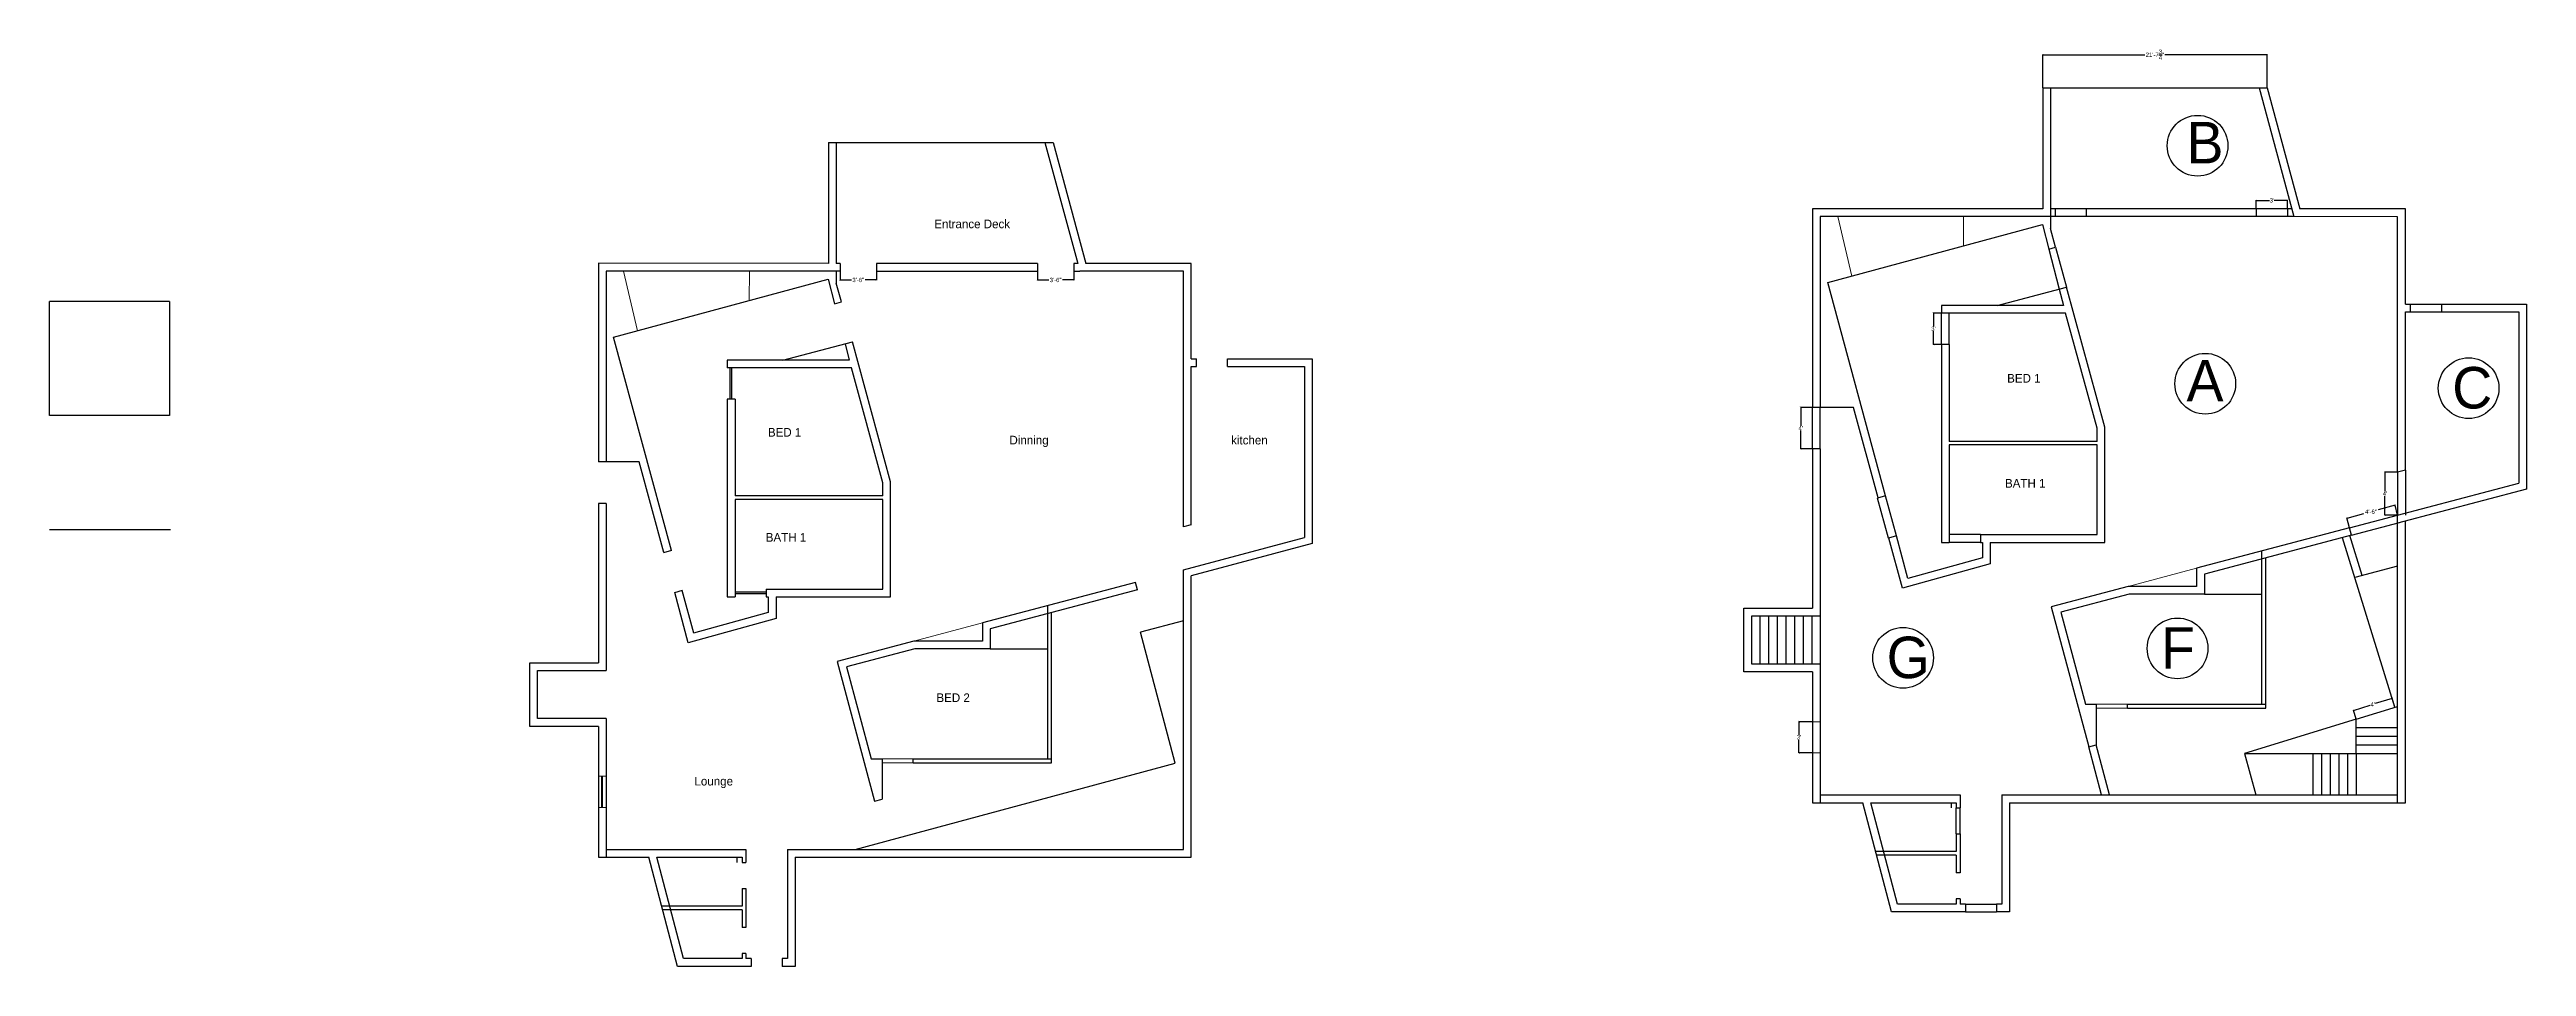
# Model space of a CAD drawing. Header units: inches. Extents: x -21847 to -712, y -8920 to 1030.
# Drawn here: x -5393 to -2527, y -1615 to -554 of the extents above; entities that cross this region are included whole.
import ezdxf

# ---------------------------------------------------------------- set-up
doc = ezdxf.new("R2010")
doc.units = ezdxf.units.IN
doc.header["$LTSCALE"] = 0.005
doc.header["$MEASUREMENT"] = 0
doc.header["$PDMODE"] = 67
doc.header["$PDSIZE"] = -1
doc.layers.add('3DJORDAN', color=100, linetype='Continuous', lineweight=13)
doc.layers.add('DIMENIONS-1', color=7, linetype='Continuous')
doc.layers.add('TEXT-1', color=3, linetype='Continuous')
doc.styles.add('COMIC SANS MS', font='comic.ttf', dxfattribs={"height": 5})
doc.dimstyles.new('COMIC SANS MS', dxfattribs={"dimtxt": 5, "dimasz": 2, "dimexe": 0.18, "dimexo": 0.0625, "dimgap": 0.09, "dimtad": 0, "dimtih": 1, "dimtoh": 1, "dimdec": 3, "dimzin": 0, "dimdsep": 46, "dimlunit": 4, "dimtxsty": 'COMIC SANS MS', "dimblk": 'ARCHTICK', "dimcen": 0.09, "dimclrd": 13, "dimclre": 13, "dimclrt": 3, "dimadec": 0, "dimazin": 0, "dimtfac": 1, "dimtdec": 3, "dimtofl": 0, "dimtmove": 0, "dimatfit": 3, "dimfxl": 1, "dimtolj": 1, "dimtzin": 0, "dimarcsym": 0})

msp = doc.modelspace()

# ---------------------------------------------------------------- texts
at = {"layer": 'TEXT-1', "attachment_point": 1, "style": 'COMIC SANS MS'}
for s, width, gutter_width, insert, char_height in [('B', 1495.37256, 240, (-2920.4661, -637.8978), 48), ('Entrance Deck', 85, 50, (-4369.5, -750.9517), 10), ('A', 1495.37256, 240, (-2920.4661, -913.1802), 48), ('BED 1', 85, 50, (-3128, -929.4709), 10), ('C', 1495.37256, 240, (-2613.0078, -921.4214), 48), ('BED 1', 85, 50, (-4562, -991.9709), 10), ('Dinning', 85, 50, (-4282.5, -1001), 10), ('kitchen', 85, 50, (-4026, -1001), 10), ('BATH 1', 85, 50, (-3130.5, -1051), 10), ('BATH 1', 85, 50, (-4564.5, -1113.5), 10), ('F', 1495.37256, 240, (-2949.8746, -1222.3763), 48), ('G', 1495.37256, 240, (-3267.4675, -1233.3457), 48), ('BED 2', 85, 50, (-4367, -1298.9709), 10), ('Lounge', 85, 50, (-4647, -1395.5), 10)]:
    msp.add_mtext_dynamic_manual_height_columns(s, width=width, gutter_width=gutter_width, heights=[0], dxfattribs=dict(at, insert=insert, char_height=char_height))

# ---------------------------------------------------------------- blocks, each defined once
blk = doc.blocks.new('_ArchTick')
at = {"color": 0, "linetype": 'ByBlock', "const_width": 0.15}
blk.add_lwpolyline([(-0.5, -0.5), (0.5, 0.5)], dxfattribs=at)
blk = doc.blocks.new('*D18')
at = {"layer": 'Defpoints', "color": 0, "transparency": 16777216}
for p in [(-4250.1, -810.7), (-4208.1, -810.7), (-4208.1, -820.8)]:
    blk.add_point(p, dxfattribs=at)
at = {"layer": 'DIMENIONS-1', "color": 13, "lineweight": -2, "transparency": 16777216}
for p, q in [((-4250.1, -810.7), (-4250.1, -821)), ((-4250.1, -820.8), (-4237.1, -820.8)), ((-4208.1, -820.8), (-4221, -820.8)), ((-4208.1, -810.7), (-4208.1, -821))]:
    blk.add_line(p, q, dxfattribs=at)
at = {"layer": 'DIMENIONS-1', "color": 13, "lineweight": -2, "transparency": 16777216, "xscale": 2, "yscale": 2, "zscale": 2, "rotation": 180}
blk.add_blockref('_ArchTick', (-4250.1, -820.8), dxfattribs=at)
at = {"layer": 'DIMENIONS-1', "color": 13, "lineweight": -2, "transparency": 16777216, "xscale": 2, "yscale": 2, "zscale": 2}
blk.add_blockref('_ArchTick', (-4208.1, -820.8), dxfattribs=at)
at = {"layer": 'DIMENIONS-1', "color": 3, "transparency": 16777216, "insert": (-4229.1, -820.8), "char_height": 5, "attachment_point": 5, "style": 'COMIC SANS MS'}
blk.add_mtext('\\A1;3\'-6"', dxfattribs=at)
blk = doc.blocks.new('*D19')
at = {"layer": 'Defpoints', "color": 0, "transparency": 16777216}
for p in [(-4478.4, -810.6), (-4436.4, -810.6), (-4436.4, -820.8)]:
    blk.add_point(p, dxfattribs=at)
at = {"layer": 'DIMENIONS-1', "color": 13, "lineweight": -2, "transparency": 16777216}
for p, q in [((-4478.4, -810.6), (-4478.4, -820.9)), ((-4478.4, -820.8), (-4465.4, -820.8)), ((-4436.4, -820.8), (-4449.3, -820.8)), ((-4436.4, -810.6), (-4436.4, -820.9))]:
    blk.add_line(p, q, dxfattribs=at)
at = {"layer": 'DIMENIONS-1', "color": 13, "lineweight": -2, "transparency": 16777216, "xscale": 2, "yscale": 2, "zscale": 2, "rotation": 180}
blk.add_blockref('_ArchTick', (-4478.4, -820.8), dxfattribs=at)
at = {"layer": 'DIMENIONS-1', "color": 13, "lineweight": -2, "transparency": 16777216, "xscale": 2, "yscale": 2, "zscale": 2}
blk.add_blockref('_ArchTick', (-4436.4, -820.8), dxfattribs=at)
at = {"layer": 'DIMENIONS-1', "color": 3, "transparency": 16777216, "insert": (-4457.4, -820.8), "char_height": 5, "attachment_point": 5, "style": 'COMIC SANS MS'}
blk.add_mtext('\\A1;3\'-6"', dxfattribs=at)
blk = doc.blocks.new('*D1')
at = {"layer": 'Defpoints', "color": 0, "transparency": 16777216}
for p in [(-2690.8, -1043.1), (-2676.2, -1043.1), (-2676.2, -1092.7)]:
    blk.add_point(p, dxfattribs=at)
at = {"layer": 'DIMENIONS-1', "color": 13, "lineweight": -2, "transparency": 16777216}
for p, q in [((-2676.3, -1043.1), (-2691, -1043.1)), ((-2690.8, -1043.1), (-2690.8, -1065.1)), ((-2690.8, -1092.7), (-2690.8, -1070.7)), ((-2676.3, -1092.7), (-2691, -1092.7))]:
    blk.add_line(p, q, dxfattribs=at)
at = {"layer": 'DIMENIONS-1', "color": 13, "lineweight": -2, "transparency": 16777216, "xscale": 2, "yscale": 2, "zscale": 2}
for p, rotation in [((-2690.8, -1043.1), 90), ((-2690.8, -1092.7), 270)]:
    blk.add_blockref('_ArchTick', p, dxfattribs=dict(at, rotation=rotation))
at = {"layer": 'DIMENIONS-1', "color": 3, "transparency": 16777216, "insert": (-2690.8, -1067.9), "char_height": 5, "attachment_point": 5, "style": 'COMIC SANS MS'}
blk.add_mtext("\\A1;4'", dxfattribs=at)
blk = doc.blocks.new('*D2')
at = {"layer": 'Defpoints', "color": 0, "transparency": 16777216}
for p in [(-2734.7, -1096.1), (-2731.7, -1107.4), (-2676.2, -1092.7)]:
    blk.add_point(p, dxfattribs=at)
at = {"layer": 'DIMENIONS-1', "color": 13, "lineweight": -2, "transparency": 16777216}
for p, q in [((-2679.2, -1081.4), (-2698.8, -1086.6)), ((-2676.2, -1092.7), (-2679.2, -1081.2)), ((-2731.7, -1107.4), (-2734.8, -1095.9)), ((-2734.7, -1096.1), (-2715.1, -1090.9))]:
    blk.add_line(p, q, dxfattribs=at)
at = {"layer": 'DIMENIONS-1', "color": 13, "lineweight": -2, "transparency": 16777216, "xscale": 2, "yscale": 2, "zscale": 2}
for p, rotation in [((-2679.2, -1081.4), 14.81998374503803), ((-2734.7, -1096.1), 194.8199837450381)]:
    blk.add_blockref('_ArchTick', p, dxfattribs=dict(at, rotation=rotation))
at = {"layer": 'DIMENIONS-1', "color": 3, "transparency": 16777216, "insert": (-2707, -1088.8), "char_height": 5, "attachment_point": 5, "style": 'COMIC SANS MS'}
blk.add_mtext('\\A1;4\'-6"', dxfattribs=at)
blk = doc.blocks.new('*D3')
at = {"layer": 'Defpoints', "color": 0, "transparency": 16777216}
for p in [(-2839.7, -728.7), (-2839.7, -738.4), (-2803.7, -738.5)]:
    blk.add_point(p, dxfattribs=at)
at = {"layer": 'DIMENIONS-1', "color": 13, "lineweight": -2, "transparency": 16777216}
for p, q in [((-2839.7, -738.4), (-2839.7, -728.5)), ((-2839.7, -728.7), (-2824.5, -728.7)), ((-2803.7, -728.8), (-2819, -728.8)), ((-2803.7, -738.5), (-2803.7, -728.6))]:
    blk.add_line(p, q, dxfattribs=at)
at = {"layer": 'DIMENIONS-1', "color": 13, "lineweight": -2, "transparency": 16777216, "xscale": 2, "yscale": 2, "zscale": 2}
for p, rotation in [((-2839.7, -728.7), 179.8789141904548), ((-2803.7, -728.8), 359.8789141904549)]:
    blk.add_blockref('_ArchTick', p, dxfattribs=dict(at, rotation=rotation))
at = {"layer": 'DIMENIONS-1', "color": 3, "transparency": 16777216, "insert": (-2821.7, -728.7), "char_height": 5, "attachment_point": 5, "style": 'COMIC SANS MS'}
blk.add_mtext("\\A1;3'", dxfattribs=at)
blk = doc.blocks.new('*D4')
at = {"layer": 'Defpoints', "color": 0, "transparency": 16777216}
for p in [(-3366.9, -968.1), (-3353.2, -968.1), (-3353.2, -1016.1)]:
    blk.add_point(p, dxfattribs=at)
at = {"layer": 'DIMENIONS-1', "color": 13, "lineweight": -2, "transparency": 16777216}
for p, q in [((-3353.3, -968.1), (-3367.1, -968.1)), ((-3366.9, -968.1), (-3366.9, -989.3)), ((-3366.9, -1016.1), (-3366.9, -994.9)), ((-3353.3, -1016.1), (-3367.1, -1016.1))]:
    blk.add_line(p, q, dxfattribs=at)
at = {"layer": 'DIMENIONS-1', "color": 13, "lineweight": -2, "transparency": 16777216, "xscale": 2, "yscale": 2, "zscale": 2}
for p, rotation in [((-3366.9, -968.1), 90), ((-3366.9, -1016.1), 270)]:
    blk.add_blockref('_ArchTick', p, dxfattribs=dict(at, rotation=rotation))
at = {"layer": 'DIMENIONS-1', "color": 3, "transparency": 16777216, "insert": (-3366.9, -992.1), "char_height": 5, "attachment_point": 5, "style": 'COMIC SANS MS'}
blk.add_mtext("\\A1;4'", dxfattribs=at)
blk = doc.blocks.new('*D5')
at = {"color": 13, "lineweight": -2, "transparency": 16777216}
for p, q in [((-3086.8, -598.4), (-3086.8, -560.1)), ((-3086.8, -560.3), (-2968.6, -560.3)), ((-2827.1, -560.3), (-2945.4, -560.3)), ((-2827.1, -598.4), (-2827.1, -560.1))]:
    blk.add_line(p, q, dxfattribs=at)
at = {"layer": 'Defpoints', "color": 0, "transparency": 16777216}
for p in [(-3086.8, -560.3), (-3086.8, -598.5), (-2827.1, -598.5)]:
    blk.add_point(p, dxfattribs=at)
at = {"color": 13, "lineweight": -2, "transparency": 16777216, "xscale": 2, "yscale": 2, "zscale": 2, "rotation": 180}
blk.add_blockref('_ArchTick', (-3086.8, -560.3), dxfattribs=at)
at = {"color": 13, "lineweight": -2, "transparency": 16777216, "xscale": 2, "yscale": 2, "zscale": 2}
blk.add_blockref('_ArchTick', (-2827.1, -560.3), dxfattribs=at)
at = {"color": 3, "transparency": 16777216, "insert": (-2957, -560.3), "char_height": 5, "attachment_point": 5, "style": 'COMIC SANS MS'}
blk.add_mtext('\\A1;21\'-7{\\H1x;\\S3/4;}"', dxfattribs=at)
blk = doc.blocks.new('*D6')
at = {"layer": 'Defpoints', "color": 0, "transparency": 16777216}
for p in [(-3213.3, -859.3), (-3204, -859.3), (-3204, -895.3)]:
    blk.add_point(p, dxfattribs=at)
at = {"layer": 'DIMENIONS-1', "color": 13, "lineweight": -2, "transparency": 16777216}
for p, q in [((-3204.1, -859.3), (-3213.5, -859.3)), ((-3213.3, -859.3), (-3213.3, -874.5)), ((-3213.3, -895.3), (-3213.3, -880)), ((-3204.1, -895.3), (-3213.5, -895.3))]:
    blk.add_line(p, q, dxfattribs=at)
at = {"layer": 'DIMENIONS-1', "color": 13, "lineweight": -2, "transparency": 16777216, "xscale": 2, "yscale": 2, "zscale": 2}
for p, rotation in [((-3213.3, -859.3), 90), ((-3213.3, -895.3), 270)]:
    blk.add_blockref('_ArchTick', p, dxfattribs=dict(at, rotation=rotation))
at = {"layer": 'DIMENIONS-1', "color": 3, "transparency": 16777216, "insert": (-3213.3, -877.3), "char_height": 5, "attachment_point": 5, "style": 'COMIC SANS MS'}
blk.add_mtext("\\A1;3'", dxfattribs=at)
blk = doc.blocks.new('*D7')
at = {"layer": 'Defpoints', "color": 0, "transparency": 16777216}
for p in [(-3368.9, -1331.7), (-3353.2, -1331.7), (-3353.2, -1367.7)]:
    blk.add_point(p, dxfattribs=at)
at = {"layer": 'DIMENIONS-1', "color": 13, "lineweight": -2, "transparency": 16777216}
for p, q in [((-3353.3, -1331.7), (-3369, -1331.7)), ((-3368.9, -1331.7), (-3368.9, -1347)), ((-3353.3, -1367.7), (-3369, -1367.7)), ((-3368.9, -1367.7), (-3368.9, -1352.5))]:
    blk.add_line(p, q, dxfattribs=at)
at = {"layer": 'DIMENIONS-1', "color": 13, "lineweight": -2, "transparency": 16777216, "xscale": 2, "yscale": 2, "zscale": 2}
for p, rotation in [((-3368.9, -1331.7), 90), ((-3368.9, -1367.7), 270)]:
    blk.add_blockref('_ArchTick', p, dxfattribs=dict(at, rotation=rotation))
at = {"layer": 'DIMENIONS-1', "color": 3, "transparency": 16777216, "insert": (-3368.9, -1349.7), "char_height": 5, "attachment_point": 5, "style": 'COMIC SANS MS'}
blk.add_mtext("\\A1;3'", dxfattribs=at)
blk = doc.blocks.new('*D8')
at = {"layer": 'Defpoints', "color": 0, "transparency": 16777216}
for p in [(-2679.4, -1314.8), (-2727.3, -1318.6), (-2724.2, -1328.7)]:
    blk.add_point(p, dxfattribs=at)
at = {"layer": 'DIMENIONS-1', "color": 13, "lineweight": -2, "transparency": 16777216}
for p, q in [((-2724.2, -1328.7), (-2727.4, -1318.4)), ((-2727.3, -1318.6), (-2707.9, -1312.6)), ((-2682.6, -1304.7), (-2702, -1310.8)), ((-2679.5, -1314.8), (-2682.6, -1304.5))]:
    blk.add_line(p, q, dxfattribs=at)
at = {"layer": 'DIMENIONS-1', "color": 13, "lineweight": -2, "transparency": 16777216, "xscale": 2, "yscale": 2, "zscale": 2}
for p, rotation in [((-2727.3, -1318.6), 197.227923832592), ((-2682.6, -1304.7), 17.22792383259209)]:
    blk.add_blockref('_ArchTick', p, dxfattribs=dict(at, rotation=rotation))
at = {"layer": 'DIMENIONS-1', "color": 3, "transparency": 16777216, "insert": (-2705, -1311.7), "char_height": 5, "attachment_point": 5, "style": 'COMIC SANS MS'}
blk.add_mtext("\\A1;4'", dxfattribs=at)

# ---------------------------------------------------------------- dimensions: what is measured, and where the dimension line sits
dim = msp.add_aligned_dim(p1=(-2827.0757, -598.4533), p2=(-3086.8366, -598.4533), distance=-38.1278, dimstyle='COMIC SANS MS', override={"dimtfillclr": 2})
dim.commit()
dim.dimension.update_dxf_attribs({"geometry": '*D5', "text_midpoint": (-2956.9561, -560.3255)})
at = {"layer": 'DIMENIONS-1'}
for p1, p2, distance, picture, middle in [((-2803.7451, -738.5153), (-2839.7451, -738.4392), -9.728, '*D3', (-2821.7246, -728.7493)), ((-3204.049, -895.2888), (-3204.049, -859.2888), 9.2659, '*D6', (-3213.315, -877.2888)), ((-3353.2037, -1016.0926), (-3353.2037, -968.0926), 13.7314, '*D4', (-3366.9351, -992.0926)), ((-3353.2037, -1367.7099), (-3353.2037, -1331.7099), 15.6478, '*D7', (-3368.8514, -1349.7099))]:
    dim = msp.add_aligned_dim(p1=p1, p2=p2, distance=distance, dimstyle='COMIC SANS MS', override={"dimtfillclr": 2}, dxfattribs=at)
    dim.commit()
    dim.dimension.update_dxf_attribs({"geometry": picture, "text_midpoint": middle})
for base, p1, p2, picture, middle in [((-4436.3606, -820.7639), (-4478.3606, -810.5864), (-4436.3606, -810.5864), '*D19', (-4457.3606, -820.7639)), ((-4208.064, -820.7983), (-4250.064, -810.6581), (-4208.064, -810.6743), '*D18', (-4229.064, -820.7983))]:
    dim = msp.add_linear_dim(base=base, p1=p1, p2=p2, dimstyle='COMIC SANS MS', override={"dimtfillclr": 2}, dxfattribs=at)
    dim.commit()
    dim.dimension.update_dxf_attribs({"geometry": picture, "text_midpoint": middle})
for p1, p2, distance, text, picture, middle in [((-2676.2021, -1092.7282), (-2676.2021, -1043.0765), 14.5948, "4'", '*D1', (-2690.797, -1067.9024)), ((-2676.2021, -1092.7282), (-2731.7281, -1107.4195), -11.7089, '4\'-6"', '*D2', (-2706.9601, -1088.7544)), ((-2679.4369, -1314.8422), (-2724.2021, -1328.7233), -10.5989, "4'", '*D8', (-2704.9586, -1311.6594))]:
    dim = msp.add_aligned_dim(p1=p1, p2=p2, distance=distance, text=text, dimstyle='COMIC SANS MS', override={"dimtfillclr": 2}, dxfattribs=at)
    dim.commit()
    dim.dimension.update_dxf_attribs({"geometry": picture, "text_midpoint": middle})

# ---------------------------------------------------------------- linework, layer by layer
for p, q in [((-3086.8366, -598.4533), (-3086.8366, -738.4228)), ((-3086.8366, -598.4533), (-2827.0757, -598.4533)), ((-3077.8366, -598.4533), (-3077.8366, -761.2564)), ((-2836.3988, -598.4533), (-2796.1034, -747.5178)), ((-2827.0757, -598.4533), (-2789.2126, -738.5201)), ((-4491.8606, -661.6124), (-4491.8606, -801.582)), ((-4491.8606, -661.6124), (-4232.0998, -661.6124)), ((-4482.8606, -661.6124), (-4482.8606, -801.5849)), ((-4241.4228, -661.6124), (-4203.5605, -801.6762)), ((-4232.0998, -661.6124), (-4194.2367, -801.6792)), ((-3353.2037, -738.3358), (-3353.2037, -968.0926)), ((-3086.8366, -738.4228), (-3353.2037, -738.3358)), ((-2798.5365, -738.517), (-3077.8366, -738.4258)), ((-3072.6279, -738.4275), (-3072.6309, -747.4275)), ((-3036.6279, -738.4392), (-3036.6309, -747.4392)), ((-2839.7451, -738.4392), (-2839.7422, -747.4392)), ((-2803.7451, -738.4275), (-2803.7422, -747.4275)), ((-2667.2021, -738.5599), (-2789.2126, -738.5201)), ((-2667.2021, -848.7808), (-2667.2021, -738.5599)), ((-3344.2037, -747.3387), (-3344.2037, -968.0926)), ((-3077.8366, -747.4258), (-3344.2037, -747.3387)), ((-3335.519, -823.8303), (-3087.2478, -756.793)), ((-3087.2478, -756.793), (-3079.8723, -785.052)), ((-2796.1034, -747.5178), (-3077.8395, -747.4258)), ((-3071.9045, -782.9724), (-3077.8366, -761.2564)), ((-2676.2021, -747.557), (-2796.1034, -747.5178)), ((-2676.2021, -1043.0765), (-2676.2021, -747.557)), ((-4758.2277, -801.495), (-4758.2277, -1031.2517)), ((-4491.8606, -801.582), (-4758.2277, -801.495)), ((-4478.3606, -801.5864), (-4482.8606, -801.5849)), ((-4478.3606, -801.5864), (-4478.3606, -810.5864)), ((-4436.3606, -801.5864), (-4436.3606, -810.5864)), ((-4250.0605, -801.661), (-4436.3606, -801.6001)), ((-4250.0605, -801.6583), (-4250.064, -810.6581)), ((-4208.0605, -801.6744), (-4208.064, -810.6743)), ((-4203.5605, -801.6762), (-4208.0605, -801.6747)), ((-4072.2262, -801.7191), (-4194.2367, -801.6792)), ((-4072.2262, -911.9399), (-4072.2262, -801.7191)), ((-3079.8723, -785.052), (-3071.9045, -782.9724)), ((-3079.8723, -785.052), (-3067.7505, -831.4962)), ((-3071.9045, -782.9724), (-3059.2551, -829.2789)), ((-4749.2277, -810.4979), (-4749.2277, -1031.2517)), ((-4482.8606, -810.5849), (-4749.2277, -810.4979)), ((-4740.543, -886.9894), (-4492.2719, -819.9521)), ((-4492.2719, -819.9521), (-4484.8963, -848.2112)), ((-4478.3606, -810.5864), (-4482.8635, -810.5849)), ((-4482.8606, -810.5849), (-4482.8606, -824.4156)), ((-4476.9285, -846.1316), (-4482.8606, -824.4156)), ((-4436.3606, -810.5864), (-4250.064, -810.6581)), ((-4208.064, -810.6743), (-4201.1274, -810.677)), ((-4081.2262, -810.7161), (-4201.1274, -810.677)), ((-4081.2262, -1106.2357), (-4081.2262, -810.7161)), ((-3344.2037, -826.1917), (-3344.2063, -826.182)), ((-3268.7357, -1070.5331), (-3335.519, -823.8303)), ((-3139.7535, -850.2888), (-3059.2551, -829.2789)), ((-3015.049, -991.1075), (-3059.2551, -829.2789)), ((-5254.58, -845.6837), (-5393.286, -845.6837)), ((-5393.269, -977.6837), (-5393.2259, -845.6837)), ((-5254.58, -845.6837), (-5254.58, -977.6837)), ((-4484.8963, -848.2112), (-4476.9285, -846.1316)), ((-3062.8457, -850.2888), (-3204.049, -850.2888)), ((-3204.049, -850.2888), (-3204.049, -859.2888)), ((-3060.3872, -859.2888), (-3204.049, -859.2888)), ((-3204.049, -895.2888), (-3204.049, -859.2888)), ((-3195.049, -895.2888), (-3195.049, -859.2888)), ((-3067.7505, -831.4962), (-3062.8457, -850.2888)), ((-3024.049, -992.3147), (-3060.3872, -859.2888)), ((-2667.2021, -848.7808), (-2661.2021, -848.7808)), ((-2667.2021, -1040.6952), (-2667.2021, -857.7808)), ((-2667.2021, -857.7808), (-2661.2021, -857.7808)), ((-2661.2021, -857.7808), (-2661.2021, -848.7808)), ((-2661.2021, -848.7808), (-2527.0955, -848.7808)), ((-2661.2021, -857.7808), (-2536.0955, -857.7808)), ((-2625.2021, -857.7808), (-2625.2021, -848.7808)), ((-2536.0955, -857.7808), (-2536.0955, -1055.6582)), ((-2527.0955, -848.7808), (-2527.0955, -1062.5866)), ((-4673.7598, -1133.6923), (-4740.543, -886.9894)), ((-4749.2277, -889.3509), (-4749.2303, -889.3411)), ((-4467.8697, -913.4479), (-4609.0731, -913.4479)), ((-4609.0731, -913.4479), (-4609.0731, -922.4479)), ((-4544.7776, -913.4479), (-4464.2792, -892.4381)), ((-4472.7745, -894.6554), (-4467.8697, -913.4479)), ((-4420.0731, -1054.2667), (-4464.2792, -892.4381)), ((-4072.2262, -911.9399), (-4066.2262, -911.9399)), ((-4066.2262, -920.9399), (-4066.2262, -911.9399)), ((-4030.2262, -920.9399), (-4030.2262, -911.9399)), ((-4030.2262, -911.9399), (-3932.1195, -911.9399)), ((-3932.1195, -911.9399), (-3932.1195, -1125.7457)), ((-3195.049, -895.2888), (-3204.049, -895.2888)), ((-3204.049, -895.2888), (-3204.049, -1124.285)), ((-3195.049, -895.2888), (-3195.049, -1007.451)), ((-4465.4112, -922.4479), (-4609.0731, -922.4479)), ((-4605.5731, -958.4479), (-4605.5731, -922.4479)), ((-4603.5731, -958.4479), (-4603.5731, -922.4479)), ((-4429.0731, -1055.4738), (-4465.4112, -922.4479)), ((-4072.2262, -1103.8544), (-4072.2262, -920.9399)), ((-4072.2262, -920.9399), (-4066.2262, -920.9399)), ((-4030.2262, -920.9399), (-3941.1195, -920.9399)), ((-3941.1195, -920.9399), (-3941.1195, -1118.8173)), ((-4600.0731, -958.4479), (-4609.0731, -958.4479)), ((-4609.0731, -958.4479), (-4609.0731, -1187.4441)), ((-4600.0731, -958.4479), (-4600.0731, -1070.6102)), ((-3305.7906, -968.0926), (-3353.2037, -968.0926)), ((-3353.2037, -1016.0926), (-3353.2037, -968.0926)), ((-3344.2037, -1016.0926), (-3344.2037, -968.0926)), ((-3277.4112, -1072.9288), (-3305.7906, -968.0926)), ((-5254.58, -977.6837), (-5393.286, -977.6837)), ((-3024.049, -1007.451), (-3024.049, -992.3147)), ((-3015.049, -1124.285), (-3015.049, -991.1075)), ((-4710.8147, -1031.2517), (-4758.2277, -1031.2517)), ((-4682.4352, -1136.0879), (-4710.8147, -1031.2517)), ((-3353.2037, -1016.0926), (-3353.2037, -1200.2812)), ((-3344.2037, -1016.0926), (-3353.2037, -1016.0926)), ((-3344.2037, -1016.0926), (-3344.2037, -1209.2812)), ((-3024.049, -1007.451), (-3195.049, -1007.451)), ((-3195.049, -1011.451), (-3195.049, -1124.285)), ((-3024.049, -1011.451), (-3195.049, -1011.451)), ((-3024.049, -1115.285), (-3024.049, -1011.451)), ((-4429.0731, -1070.6102), (-4429.0731, -1055.4738)), ((-4420.0731, -1187.4441), (-4420.0731, -1054.2667)), ((-2667.2021, -1040.6952), (-2676.2021, -1043.0765)), ((-2676.2021, -1043.0765), (-2676.2021, -1092.7282)), ((-2676.2021, -1092.7282), (-2536.0955, -1055.6582)), ((-2667.2021, -1040.6952), (-2667.2021, -1092.7282)), ((-4758.2277, -1079.2517), (-4758.2277, -1263.4403)), ((-4749.2277, -1079.2517), (-4758.2277, -1079.2517)), ((-4749.2277, -1079.2517), (-4749.2277, -1272.4403)), ((-4429.0731, -1070.6102), (-4600.0731, -1070.6102)), ((-4600.0731, -1074.6102), (-4600.0731, -1187.4441)), ((-4429.0731, -1074.6102), (-4600.0731, -1074.6102)), ((-4429.0731, -1178.4441), (-4429.0731, -1074.6102)), ((-3268.7357, -1070.5331), (-3277.9382, -1073.0743)), ((-3265.1614, -1119.3426), (-3277.9382, -1073.0743)), ((-3256.1933, -1116.8661), (-3268.97, -1070.5978)), ((-2527.0955, -1062.5866), (-2676.2021, -1102.0379)), ((-5253.1794, -1109.6837), (-5393.286, -1109.6837)), ((-4072.2262, -1103.8544), (-4081.2262, -1106.2357)), ((-3256.1933, -1116.8661), (-3265.1614, -1119.3426)), ((-3242.8669, -1166.0949), (-3256.1933, -1116.8661)), ((-3159.049, -1115.285), (-3195.049, -1115.285)), ((-3159.049, -1115.285), (-3159.049, -1124.285)), ((-3159.049, -1115.285), (-3024.049, -1115.285)), ((-2731.7281, -1107.4195), (-2908.8449, -1154.2819)), ((-2729.4261, -1116.1201), (-2899.8449, -1161.2103)), ((-2731.7281, -1107.4195), (-2676.2021, -1092.7282)), ((-2729.4261, -1116.1201), (-2731.7281, -1107.4195)), ((-2717.141, -1162.5214), (-2731.4502, -1116.2705)), ((-2729.4261, -1116.1201), (-2673.9001, -1101.4288)), ((-2676.2021, -1425.384), (-2676.2021, -1092.7282)), ((-2667.2021, -1425.384), (-2667.2021, -1099.6566)), ((-4673.7598, -1133.6923), (-4682.9622, -1136.2334)), ((-4081.2262, -1155.8874), (-3941.1195, -1118.8173)), ((-3932.1195, -1125.7457), (-4072.2262, -1162.8158)), ((-3249.1906, -1177.178), (-3264.8687, -1119.2617)), ((-3156.6157, -1142.2771), (-3242.9108, -1166.107)), ((-3204.049, -1124.285), (-3195.049, -1124.285)), ((-3159.049, -1124.285), (-3195.049, -1124.285)), ((-3159.049, -1124.285), (-3156.6157, -1124.285)), ((-3156.6157, -1124.285), (-3156.6157, -1142.2771)), ((-3147.6157, -1124.285), (-3015.049, -1124.285)), ((-3147.6157, -1124.285), (-3147.6157, -1149.1287)), ((-2833.2592, -1311.6059), (-2833.2592, -1134.2831)), ((-2828.7592, -1316.1059), (-2828.7592, -1142.4022)), ((-2679.4369, -1314.8422), (-2740.0481, -1118.9306)), ((-4136.7522, -1170.5787), (-4313.869, -1217.4411)), ((-4134.4501, -1179.2793), (-4136.7522, -1170.5787)), ((-4081.2262, -1479.5431), (-4081.2262, -1155.8874)), ((-4072.2262, -1488.5431), (-4072.2262, -1162.8158)), ((-3147.6157, -1149.1287), (-3249.1906, -1177.178)), ((-2908.8449, -1154.2819), (-2908.8449, -1175.2416)), ((-2899.8449, -1161.2103), (-2899.8449, -1184.2416)), ((-2676.2021, -1151.6896), (-2725.8491, -1164.8254)), ((-4661.2173, -1180.0252), (-4670.1855, -1182.5017)), ((-4654.2146, -1240.3371), (-4669.8927, -1182.4209)), ((-4647.8909, -1229.254), (-4661.2173, -1180.0252)), ((-4609.0731, -1187.4441), (-4600.0731, -1187.4441)), ((-4564.0731, -1181.9441), (-4600.0731, -1181.9441)), ((-4564.0731, -1183.9441), (-4600.0731, -1183.9441)), ((-4564.0731, -1178.4441), (-4564.0731, -1187.4441)), ((-4564.0731, -1178.4441), (-4429.0731, -1178.4441)), ((-4564.0731, -1187.4441), (-4561.6397, -1187.4441)), ((-4561.6397, -1187.4441), (-4561.6397, -1205.4363)), ((-4552.6397, -1187.4441), (-4420.0731, -1187.4441)), ((-4552.6397, -1187.4441), (-4552.6397, -1212.2879)), ((-4134.4501, -1179.2793), (-4304.869, -1224.3695)), ((-4238.2833, -1374.765), (-4238.2833, -1197.4423)), ((-3432.5791, -1274.0359), (-3432.5791, -1200.2812)), ((-3432.5791, -1200.2812), (-3353.2037, -1200.2812)), ((-2988.0622, -1175.2416), (-3076.9522, -1198.7605)), ((-3076.9522, -1198.7605), (-3033.6306, -1360.6582)), ((-2986.8917, -1184.2416), (-3065.9251, -1205.1526)), ((-2908.8449, -1175.2416), (-2988.0622, -1175.2416)), ((-2899.8449, -1184.2416), (-2986.8917, -1184.2416)), ((-2899.8449, -1184.2416), (-2833.2592, -1184.2416)), ((-4552.6397, -1212.2879), (-4654.2146, -1240.3371)), ((-4561.6397, -1205.4363), (-4647.9348, -1229.2662)), ((-4313.869, -1217.4411), (-4313.869, -1238.4007)), ((-4304.869, -1224.3695), (-4304.869, -1247.4007)), ((-4233.7833, -1379.265), (-4233.7833, -1205.5613)), ((-4081.2262, -1214.8488), (-4130.8731, -1227.9846)), ((-4090.7334, -1379.6932), (-4130.8731, -1227.9846)), ((-3423.5791, -1265.0359), (-3423.5791, -1209.2812)), ((-3423.5791, -1209.2812), (-3344.2037, -1209.2812)), ((-3414.2037, -1209.2812), (-3414.2037, -1265.0359)), ((-3404.2037, -1209.2812), (-3404.2037, -1265.0359)), ((-3394.2037, -1209.2812), (-3394.2037, -1265.0359)), ((-3384.2037, -1209.2812), (-3384.2037, -1265.0359)), ((-3374.2037, -1209.2812), (-3374.2037, -1265.0359)), ((-3364.2037, -1209.2812), (-3364.2037, -1265.0359)), ((-3354.2037, -1209.2812), (-3354.2037, -1265.0359)), ((-3344.2037, -1209.2812), (-3344.2037, -1265.0359)), ((-3065.9251, -1205.1526), (-3037.4397, -1311.6059)), ((-4393.0862, -1238.4007), (-4481.9762, -1261.9196)), ((-4391.9157, -1247.4007), (-4470.9491, -1268.3117)), ((-4313.869, -1238.4007), (-4393.0862, -1238.4007)), ((-4304.869, -1247.4007), (-4391.9157, -1247.4007)), ((-4304.869, -1247.4007), (-4238.2833, -1247.4007)), ((-4837.6032, -1337.1951), (-4837.6032, -1263.4403)), ((-4837.6032, -1263.4403), (-4758.2277, -1263.4403)), ((-4828.6032, -1328.1951), (-4828.6032, -1272.4403)), ((-4828.6032, -1272.4403), (-4749.2277, -1272.4403)), ((-4481.9762, -1261.9196), (-4438.6546, -1423.8174)), ((-4470.9491, -1268.3117), (-4442.4637, -1374.765)), ((-3353.2037, -1274.0359), (-3432.5791, -1274.0359)), ((-3344.2037, -1265.0359), (-3423.5791, -1265.0359)), ((-3353.2037, -1274.0359), (-3353.2037, -1425.384)), ((-3344.2037, -1265.0359), (-3344.2037, -1425.384)), ((-3037.4397, -1311.6059), (-3024.9411, -1311.6059)), ((-3024.9411, -1311.6059), (-3024.9411, -1358.3146)), ((-2988.9411, -1311.6059), (-2828.7592, -1311.6059)), ((-2988.9411, -1316.1059), (-2988.9411, -1311.6059)), ((-2988.9411, -1316.1059), (-2828.7592, -1316.1059)), ((-2724.2021, -1328.7233), (-2676.2021, -1313.9698)), ((-4758.2277, -1337.1951), (-4837.6032, -1337.1951)), ((-4749.2277, -1328.1951), (-4828.6032, -1328.1951)), ((-4758.2277, -1337.1951), (-4758.2277, -1488.5431)), ((-4749.2277, -1328.1951), (-4749.2277, -1488.5431)), ((-2724.2021, -1368.384), (-2724.2021, -1328.7233)), ((-2724.2021, -1338.384), (-2676.2021, -1338.384)), ((-4442.4637, -1374.765), (-4429.9651, -1374.765)), ((-4429.9651, -1374.765), (-4429.9651, -1421.4737)), ((-4393.9651, -1374.765), (-4233.7833, -1374.765)), ((-4393.9651, -1379.265), (-4393.9651, -1374.765)), ((-3033.6306, -1360.6582), (-3024.9411, -1358.3146)), ((-3018.7191, -1416.384, 132), (-3033.6306, -1360.6582)), ((-3009.4025, -1416.384, 137.5107), (-3024.9411, -1358.3146, -0.0409)), ((-2853.2365, -1368.384), (-2724.2021, -1368.384)), ((-2853.2365, -1368.384), (-2840.0915, -1416.384)), ((-2774.2021, -1368.384), (-2774.2021, -1416.384)), ((-2764.2021, -1368.384), (-2764.2021, -1416.384)), ((-2754.2021, -1368.384), (-2754.2021, -1416.384)), ((-2744.2021, -1368.384), (-2744.2021, -1416.384)), ((-2734.2021, -1368.384), (-2734.2021, -1416.384)), ((-2724.2021, -1348.384), (-2676.2021, -1348.384)), ((-2724.2021, -1358.384), (-2676.2021, -1358.384)), ((-2724.2021, -1368.384), (-2676.2021, -1368.384)), ((-2724.2021, -1368.384), (-2724.2021, -1416.384)), ((-4754.7277, -1394.8691), (-4754.7277, -1430.8691)), ((-4753.7277, -1394.8691), (-4753.7277, -1430.8691)), ((-4460.9392, -1479.5431), (-4090.7334, -1379.6932)), ((-4393.9651, -1379.265), (-4233.7833, -1379.265)), ((-4438.6546, -1423.8174), (-4429.9651, -1421.4737)), ((-3353.2037, -1425.384), (-3294.9401, -1425.384)), ((-3344.2037, -1416.384), (-3182.359, -1416.384)), ((-3261.7642, -1551.6445), (-3294.9401, -1425.384)), ((-3285.6346, -1425.384), (-3186.859, -1425.384)), ((-3254.8235, -1542.6445), (-3285.6346, -1425.384)), ((-3192.859, -1425.384), (-3192.859, -1431.384)), ((-3186.859, -1425.384), (-3186.859, -1431.384)), ((-3186.859, -1431.384), (-3182.359, -1431.384)), ((-3186.859, -1461.384), (-3186.859, -1431.384)), ((-3182.359, -1416.384), (-3182.359, -1431.384)), ((-3182.359, -1461.384), (-3182.359, -1431.384)), ((-3134.359, -1416.384), (-2676.2021, -1416.384)), ((-3134.359, -1416.384), (-3134.359, -1542.6445)), ((-3125.359, -1425.384), (-2667.2021, -1425.384)), ((-3125.359, -1425.384), (-3125.359, -1551.6445)), ((-3186.859, -1461.384), (-3182.359, -1461.384)), ((-3186.859, -1461.384), (-3186.859, -1481.7642)), ((-3182.359, -1461.384), (-3182.359, -1506.6445)), ((-4758.2277, -1488.5431), (-4699.9642, -1488.5431)), ((-4749.2277, -1479.5431), (-4587.3831, -1479.5431)), ((-4666.7882, -1614.8036), (-4699.9642, -1488.5431)), ((-4690.6587, -1488.5431), (-4591.8831, -1488.5431)), ((-4659.8475, -1605.8036), (-4690.6587, -1488.5431)), ((-4597.8831, -1488.5431), (-4597.8831, -1494.5431)), ((-4591.8831, -1488.5431), (-4591.8831, -1494.5431)), ((-4587.3831, -1479.5431), (-4587.3831, -1494.5431)), ((-4539.3831, -1479.5431), (-4081.2262, -1479.5431)), ((-4539.3831, -1479.5431), (-4539.3831, -1605.8036)), ((-4530.3831, -1488.5431), (-4072.2262, -1488.5431)), ((-4530.3831, -1488.5431), (-4530.3831, -1614.8036)), ((-3186.859, -1481.7642), (-3280.1258, -1481.7642)), ((-3186.859, -1486.2642), (-3278.9434, -1486.2642)), ((-3186.859, -1486.2642), (-3186.859, -1506.6445)), ((-4591.8831, -1494.5431), (-4587.3831, -1494.5431)), ((-3182.359, -1506.6445), (-3186.859, -1506.6445)), ((-4591.8831, -1544.9234), (-4685.1498, -1544.9234)), ((-4591.8831, -1524.5431), (-4587.3831, -1524.5431)), ((-4591.8831, -1524.5431), (-4591.8831, -1544.9234)), ((-4587.3831, -1524.5431), (-4587.3831, -1569.8036)), ((-3186.859, -1542.6445), (-3254.8235, -1542.6445)), ((-3182.359, -1536.6445), (-3186.859, -1536.6445)), ((-3186.859, -1536.6445), (-3186.859, -1542.6445)), ((-3182.359, -1536.6445), (-3182.359, -1542.6445)), ((-3176.359, -1542.6445), (-3182.359, -1542.6445)), ((-3176.359, -1542.6445), (-3176.359, -1551.6445)), ((-3176.359, -1542.6445), (-3140.359, -1542.6445)), ((-3140.359, -1542.6445), (-3140.359, -1551.6445)), ((-3134.359, -1542.6445), (-3140.359, -1542.6445)), ((-4591.8831, -1549.4234), (-4683.9674, -1549.4234)), ((-4591.8831, -1549.4234), (-4591.8831, -1569.8036)), ((-4587.3831, -1569.8036), (-4591.8831, -1569.8036)), ((-3176.359, -1551.6445), (-3261.7642, -1551.6445)), ((-3176.359, -1551.6445), (-3140.359, -1551.6445)), ((-3125.359, -1551.6445), (-3140.359, -1551.6445)), ((-4587.3831, -1599.8036), (-4591.8831, -1599.8036)), ((-4591.8831, -1599.8036), (-4591.8831, -1605.8036)), ((-4587.3831, -1599.8036), (-4587.3831, -1605.8036)), ((-4581.3831, -1614.8036), (-4666.7882, -1614.8036)), ((-4591.8831, -1605.8036), (-4659.8475, -1605.8036)), ((-4581.3831, -1605.8036), (-4587.3831, -1605.8036)), ((-4581.3831, -1605.8036), (-4581.3831, -1614.8036)), ((-4545.3831, -1605.8036), (-4545.3831, -1614.8036)), ((-4539.3831, -1605.8036), (-4545.3831, -1605.8036)), ((-4530.3831, -1614.8036), (-4545.3831, -1614.8036))]:
    msp.add_line(p, q)
msp.add_lwpolyline([(-2724.2021, -1328.7233), (-2853.2365, -1368.384)])
for centre in [(-2907.6427, -665.4947), (-2898.7508, -940.7771), (-2593.9927, -945.927), (-3248.4524, -1257.8513), (-2930.8594, -1246.8819)]:
    msp.add_circle(centre, 35.1161)
at = {"layer": '3DJORDAN'}
for p, q in [((-3307.7901, -816.343), (-3324.0487, -747.3453)), ((-3178.4962, -781.4315), (-3178.485, -747.3929)), ((-4712.8141, -879.5022), (-4729.0727, -810.5045)), ((-4583.5202, -844.5907), (-4583.5091, -810.552)), ((-2988.0622, -1175.2416), (-2908.8449, -1154.2819)), ((-4393.0862, -1238.4007), (-4313.869, -1217.4411)), ((-2988.9411, -1311.6059), (-3024.9411, -1311.6059)), ((-2988.9411, -1316.1059), (-3024.9411, -1316.1059)), ((-3353.2037, -1331.7099), (-3344.2037, -1331.7099)), ((-4393.9651, -1374.765), (-4429.9651, -1374.765)), ((-3353.2037, -1367.7099), (-3344.2037, -1367.7099)), ((-4758.2277, -1394.8691), (-4749.2277, -1394.8691)), ((-4393.9651, -1379.265), (-4429.9651, -1379.265)), ((-4758.2277, -1430.8691), (-4749.2277, -1430.8691))]:
    msp.add_line(p, q, dxfattribs=at)

msp.set_redraw_order([(e.dxf.handle, doc.entitydb.next_handle()) for e in msp.query("TEXT MTEXT ATTDEF DIMENSION ARC_DIMENSION")])  # texts and dimensions are drawn at this point

doc.saveas('drawing.dxf')
